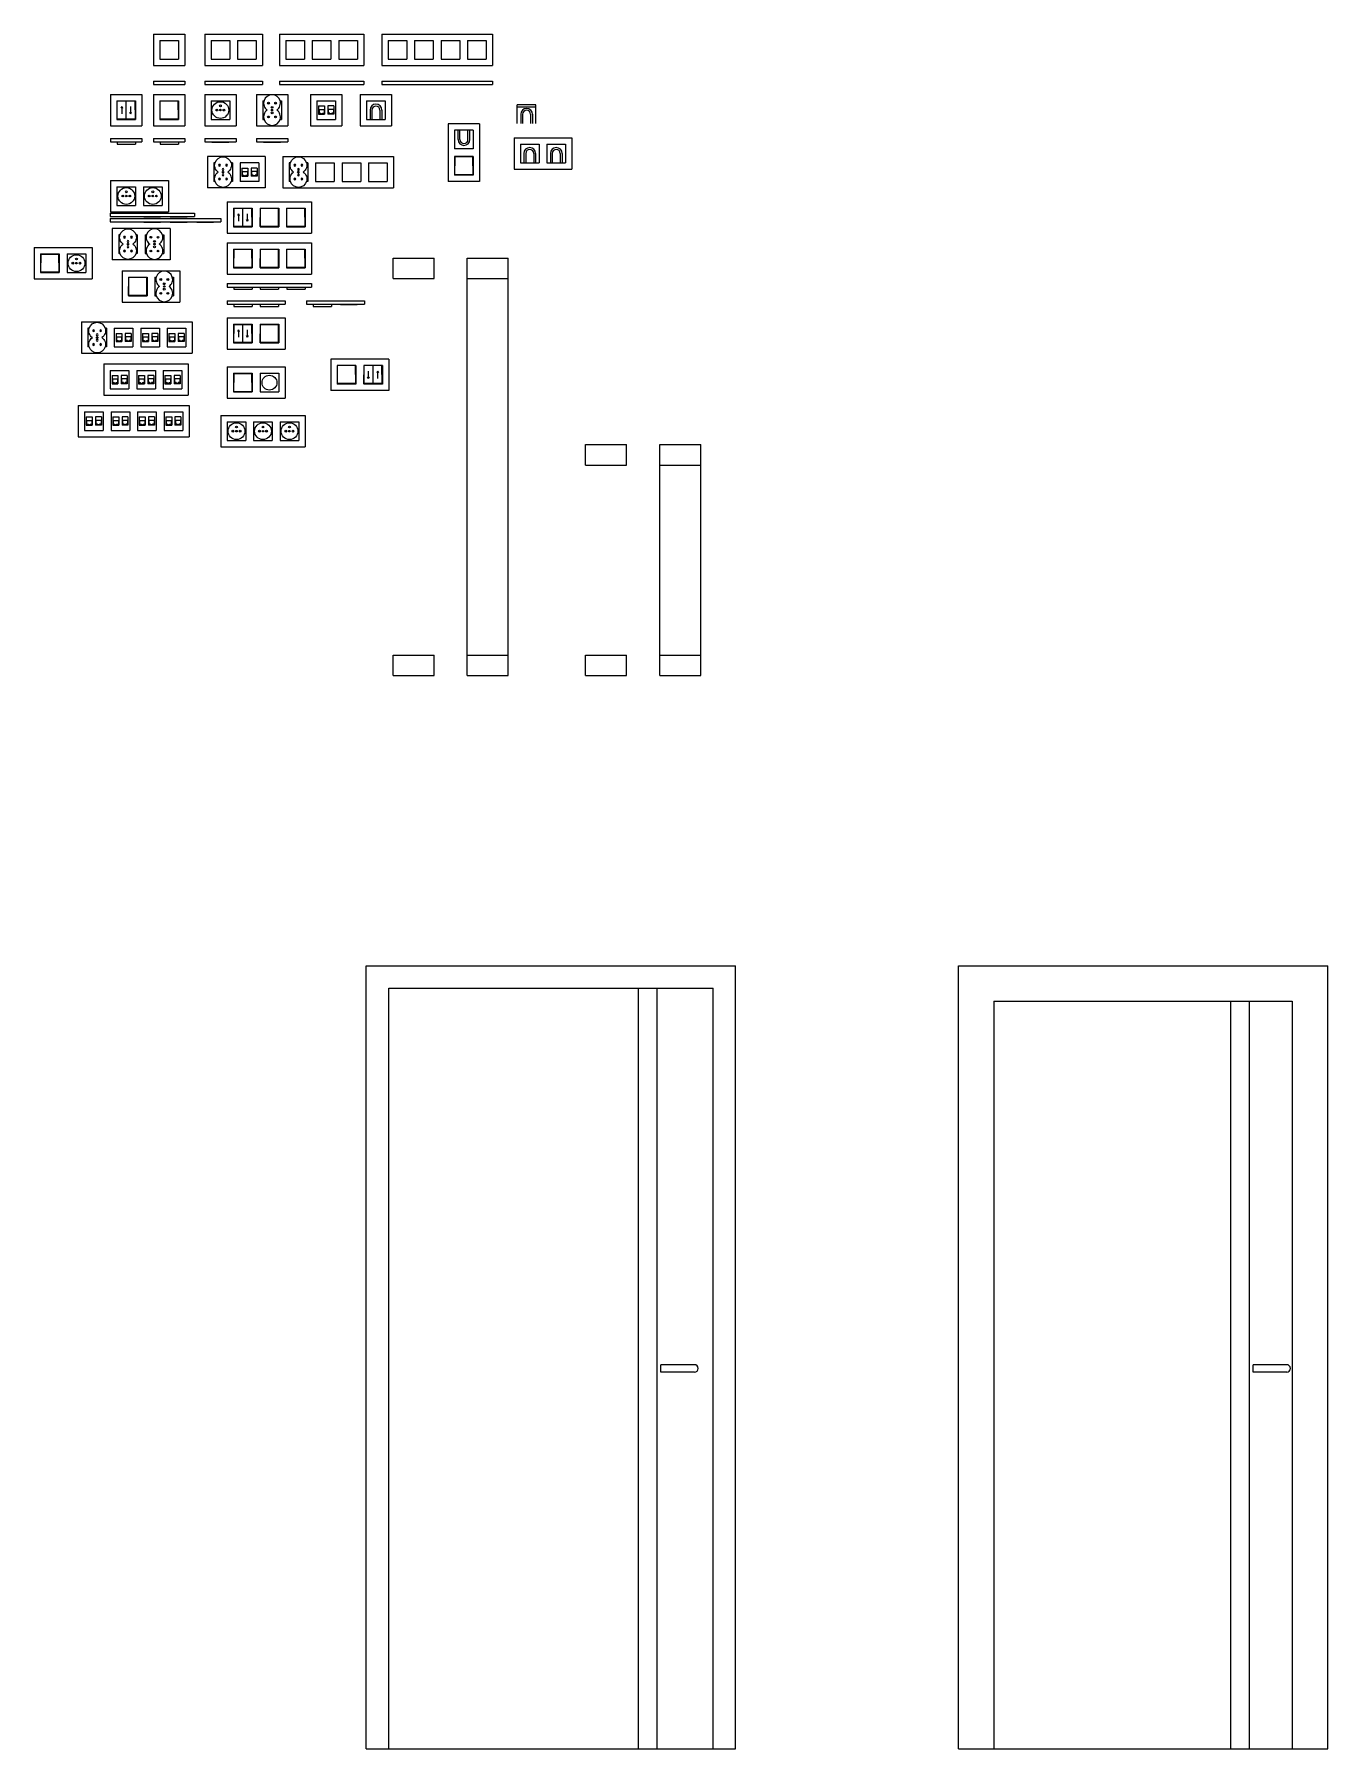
# Model space of a CAD drawing. Header units: millimetres. Extents: x -191 to 6553, y -2393 to 721.
# Drawn here: x 1402.6 to 1749.4, y -48.4 to 411.4 of the extents above; entities that cross this region are included whole.
import ezdxf

# ---------------------------------------------------------------- set-up
doc = ezdxf.new("R2010")
doc.units = ezdxf.units.MM

# ---------------------------------------------------------------- blocks, each defined once
blk = doc.blocks.new('Z$W@#29424')
h = blk.add_hatch(color=256)
h.paths.add_polyline_path([(1.54, 2.25, 1), (1.06, 2.25, 1)])
h.paths.add_polyline_path([(3.44, 2.25, 1), (2.96, 2.25, 1)])
for centre, radius in [((2.25, 2.25), 2.25), ((1.3, 2.25), 0.24), ((2.25, 3.37), 0.24), ((3.2, 2.25), 0.24)]:
    blk.add_circle(centre, radius)
blk = doc.blocks.new('Z$W@#24918')
h = blk.add_hatch(color=256)
h.paths.add_polyline_path([(1.54, 5.95, -1), (1.06, 5.95, -1)])
h.paths.add_polyline_path([(3.44, 5.95, -1), (2.96, 5.95, -1)])
h = blk.add_hatch(color=256)
h.paths.add_polyline_path([(1.54, 2.25, 1), (1.06, 2.25, 1)])
h.paths.add_polyline_path([(3.44, 2.25, 1), (2.96, 2.25, 1)])
for centre in [(1.3, 5.95), (2.25, 4.83), (3.2, 5.95), (1.3, 2.25), (2.25, 3.37), (3.2, 2.25)]:
    blk.add_circle(centre, 0.24)
for centre, start, end in [((2.25, 5.95), 304.6921, 235.3079), ((2.25, 2.25), 124.6921, 55.3079)]:
    blk.add_arc(centre, 2.25, start, end)

msp = doc.modelspace()

# ---------------------------------------------------------------- linework, layer by layer
for p, q in [((1434.57, 411.43), (1442.97, 411.43)), ((1434.57, 411.43), (1434.57, 403.03)), ((1436.27, 409.73), (1436.27, 404.73)), ((1436.27, 409.73), (1441.27, 409.73)), ((1441.27, 409.73), (1441.27, 404.73)), ((1442.97, 411.43), (1442.97, 403.03)), ((1448.29, 411.43), (1463.79, 411.43)), ((1448.29, 411.43), (1448.29, 403.03)), ((1449.99, 409.73), (1449.99, 404.73)), ((1449.99, 409.73), (1454.99, 409.73)), ((1454.99, 409.73), (1454.99, 404.73)), ((1457.09, 409.73), (1457.09, 404.73)), ((1457.09, 409.73), (1462.09, 409.73)), ((1462.09, 409.73), (1462.09, 404.73)), ((1463.79, 411.43), (1463.79, 403.03)), ((1468.33, 411.43), (1490.93, 411.43)), ((1468.33, 411.43), (1468.33, 403.03)), ((1470.03, 409.73), (1470.03, 404.73)), ((1470.03, 409.73), (1475.03, 409.73)), ((1475.03, 409.73), (1475.03, 404.73)), ((1477.13, 409.73), (1477.13, 404.73)), ((1477.13, 409.73), (1482.13, 409.73)), ((1482.13, 409.73), (1482.13, 404.73)), ((1484.23, 409.73), (1484.23, 404.73)), ((1484.23, 409.73), (1489.23, 409.73)), ((1489.23, 409.73), (1489.23, 404.73)), ((1490.93, 411.43), (1490.93, 403.03)), ((1495.75, 411.43), (1525.45, 411.43)), ((1495.75, 411.43), (1495.75, 403.03)), ((1497.45, 409.73), (1497.45, 404.73)), ((1497.45, 409.73), (1502.45, 409.73)), ((1502.45, 409.73), (1502.45, 404.73)), ((1504.55, 409.73), (1504.55, 404.73)), ((1504.55, 409.73), (1509.55, 409.73)), ((1509.55, 409.73), (1509.55, 404.73)), ((1511.65, 409.73), (1511.65, 404.73)), ((1511.65, 409.73), (1516.65, 409.73)), ((1516.65, 409.73), (1516.65, 404.73)), ((1518.75, 409.73), (1518.75, 404.73)), ((1518.75, 409.73), (1523.75, 409.73)), ((1523.75, 409.73), (1523.75, 404.73)), ((1525.45, 411.43), (1525.45, 403.03)), ((1436.27, 404.73), (1441.27, 404.73)), ((1449.99, 404.73), (1454.99, 404.73)), ((1457.09, 404.73), (1462.09, 404.73)), ((1470.03, 404.73), (1475.03, 404.73)), ((1477.13, 404.73), (1482.13, 404.73)), ((1484.23, 404.73), (1489.23, 404.73)), ((1497.45, 404.73), (1502.45, 404.73)), ((1504.55, 404.73), (1509.55, 404.73)), ((1511.65, 404.73), (1516.65, 404.73)), ((1518.75, 404.73), (1523.75, 404.73)), ((1434.57, 403.03), (1442.97, 403.03)), ((1448.29, 403.03), (1463.79, 403.03)), ((1468.33, 403.03), (1490.93, 403.03)), ((1495.75, 403.03), (1525.45, 403.03)), ((1434.57, 398.9), (1434.57, 398)), ((1434.57, 398.9), (1442.97, 398.9)), ((1434.57, 398), (1442.97, 398)), ((1442.97, 398.9), (1442.97, 398)), ((1448.29, 398.9), (1448.29, 398)), ((1448.29, 398.9), (1463.79, 398.9)), ((1448.29, 398), (1463.79, 398)), ((1463.79, 398.9), (1463.79, 398)), ((1468.33, 398.9), (1468.33, 398)), ((1468.33, 398.9), (1490.93, 398.9)), ((1468.33, 398), (1490.93, 398)), ((1490.93, 398.9), (1490.93, 398)), ((1495.75, 398.9), (1495.75, 398)), ((1495.75, 398.9), (1525.45, 398.9)), ((1495.75, 398), (1525.45, 398)), ((1525.45, 398.9), (1525.45, 398)), ((1423.05, 395.31), (1431.45, 395.31)), ((1423.05, 395.31), (1423.05, 386.91)), ((1424.75, 393.61), (1424.75, 388.61)), ((1424.75, 393.61), (1429.75, 393.61)), ((1424.8, 388.66), (1424.85, 393.56)), ((1424.85, 393.56), (1429.65, 393.56)), ((1426.03, 392.09), (1425.8, 391.63)), ((1426.03, 392.09), (1426.03, 390.12)), ((1426.03, 392.09), (1426.26, 391.63)), ((1427.25, 388.66), (1427.25, 393.56)), ((1428.46, 390.12), (1428.46, 392.09)), ((1429.7, 388.66), (1429.65, 393.56)), ((1429.75, 393.61), (1429.75, 388.61)), ((1431.45, 395.31), (1431.45, 386.91)), ((1434.57, 395.31), (1442.97, 395.31)), ((1434.57, 395.31), (1434.57, 386.91)), ((1436.27, 393.61), (1436.27, 388.61)), ((1436.27, 393.61), (1441.27, 393.61)), ((1436.32, 388.66), (1436.37, 393.56)), ((1436.37, 393.56), (1441.17, 393.56)), ((1441.22, 388.66), (1441.17, 393.56)), ((1441.27, 393.61), (1441.27, 388.61)), ((1442.97, 395.31), (1442.97, 386.91)), ((1448.29, 395.31), (1456.69, 395.31)), ((1448.29, 395.31), (1448.29, 386.91)), ((1449.99, 393.61), (1449.99, 388.61)), ((1449.99, 393.61), (1454.99, 393.61)), ((1452.29, 391.09), (1452.69, 391.13)), ((1452.47, 391.31), (1452.51, 390.91)), ((1454.99, 393.61), (1454.99, 388.61)), ((1456.69, 395.31), (1456.69, 386.91)), ((1462.14, 395.31), (1470.54, 395.31)), ((1462.14, 395.31), (1462.14, 386.91)), ((1463.84, 393.61), (1463.84, 388.61)), ((1463.84, 393.61), (1464.19, 393.61)), ((1466.14, 391.09), (1466.54, 391.13)), ((1466.32, 391.31), (1466.36, 390.91)), ((1468.5, 393.61), (1468.84, 393.61)), ((1468.84, 393.61), (1468.84, 388.61)), ((1470.54, 395.31), (1470.54, 386.91)), ((1476.68, 395.31), (1485.08, 395.31)), ((1476.68, 395.31), (1476.68, 386.91)), ((1478.38, 393.61), (1478.38, 388.61)), ((1478.38, 393.61), (1483.38, 393.61)), ((1478.84, 392.21), (1478.84, 390.01)), ((1478.84, 392.21), (1480.44, 392.21)), ((1478.94, 391.29), (1478.94, 390.31)), ((1478.94, 391.29), (1480.34, 391.29)), ((1480.34, 391.29), (1480.34, 390.31)), ((1480.44, 392.21), (1480.44, 390.01)), ((1482.92, 392.21), (1481.32, 392.21)), ((1481.32, 392.21), (1481.32, 390.01)), ((1481.42, 391.29), (1481.42, 390.31)), ((1482.82, 391.29), (1481.42, 391.29)), ((1482.82, 391.29), (1482.82, 390.31)), ((1482.92, 392.21), (1482.92, 390.01)), ((1483.38, 393.61), (1483.38, 388.61)), ((1485.08, 395.31), (1485.08, 386.91)), ((1490, 395.31), (1498.4, 395.31)), ((1490, 395.31), (1490, 386.91)), ((1491.7, 393.61), (1491.7, 388.61)), ((1491.7, 393.61), (1496.7, 393.61)), ((1492.63, 391.11), (1492.63, 388.61)), ((1493.13, 391.11), (1493.13, 388.61)), ((1495.28, 391.11), (1495.28, 388.61)), ((1495.78, 391.11), (1495.78, 388.61)), ((1496.7, 393.61), (1496.7, 388.61)), ((1498.4, 395.31), (1498.4, 386.91)), ((1537.09, 392.47), (1532.09, 392.47)), ((1532.09, 387.47), (1532.09, 392.47)), ((1537.09, 391.91), (1532.09, 391.91)), ((1537.09, 387.47), (1537.09, 392.47)), ((1423.05, 386.91), (1431.45, 386.91)), ((1424.75, 388.61), (1429.75, 388.61)), ((1424.8, 388.76), (1429.7, 388.76)), ((1424.8, 388.66), (1429.7, 388.66)), ((1428.46, 390.12), (1428.23, 390.58)), ((1428.46, 390.12), (1428.69, 390.58)), ((1434.57, 386.91), (1442.97, 386.91)), ((1436.27, 388.61), (1441.27, 388.61)), ((1436.32, 388.76), (1441.22, 388.76)), ((1436.32, 388.66), (1441.22, 388.66)), ((1448.29, 386.91), (1456.69, 386.91)), ((1449.99, 388.61), (1454.99, 388.61)), ((1462.14, 386.91), (1470.54, 386.91)), ((1463.84, 388.61), (1464.19, 388.61)), ((1468.5, 388.61), (1468.84, 388.61)), ((1476.68, 386.91), (1485.08, 386.91)), ((1478.38, 388.61), (1483.38, 388.61)), ((1478.84, 390.01), (1480.44, 390.01)), ((1478.94, 390.31), (1479.4, 390.31)), ((1479.4, 390.31), (1479.4, 390.11)), ((1479.4, 390.11), (1479.88, 390.11)), ((1479.88, 390.31), (1479.88, 390.11)), ((1479.88, 390.31), (1480.34, 390.31)), ((1482.92, 390.01), (1481.32, 390.01)), ((1481.88, 390.31), (1481.42, 390.31)), ((1481.88, 390.31), (1481.88, 390.11)), ((1482.36, 390.11), (1481.88, 390.11)), ((1482.82, 390.31), (1482.36, 390.31)), ((1482.36, 390.31), (1482.36, 390.11)), ((1490, 386.91), (1498.4, 386.91)), ((1491.7, 388.61), (1496.7, 388.61)), ((1522, 387.41), (1513.6, 387.41)), ((1513.6, 387.41), (1513.6, 371.91)), ((1522, 387.41), (1522, 371.91)), ((1533.01, 389.97), (1533.01, 387.47)), ((1533.51, 389.97), (1533.51, 387.47)), ((1535.66, 389.97), (1535.66, 387.47)), ((1536.16, 389.97), (1536.16, 387.47)), ((1423.05, 383.47), (1423.05, 382.57)), ((1423.05, 383.47), (1431.45, 383.47)), ((1423.05, 382.57), (1431.45, 382.57)), ((1424.8, 382.57), (1424.8, 381.97)), ((1424.8, 381.97), (1429.7, 381.97)), ((1429.7, 382.57), (1429.7, 381.97)), ((1431.45, 383.47), (1431.45, 382.57)), ((1434.57, 383.47), (1434.57, 382.57)), ((1434.57, 383.47), (1442.97, 383.47)), ((1434.57, 382.57), (1442.97, 382.57)), ((1436.32, 382.57), (1436.32, 381.97)), ((1436.32, 381.97), (1441.22, 381.97)), ((1441.22, 382.57), (1441.22, 381.97)), ((1442.97, 383.47), (1442.97, 382.57)), ((1448.29, 383.47), (1448.29, 382.57)), ((1448.29, 383.47), (1456.69, 383.47)), ((1448.29, 382.57), (1456.69, 382.57)), ((1450.24, 382.57), (1450.24, 382.47)), ((1450.24, 382.47), (1454.74, 382.47)), ((1454.74, 382.57), (1454.74, 382.47)), ((1456.69, 383.47), (1456.69, 382.57)), ((1462.14, 383.47), (1462.14, 382.57)), ((1462.14, 383.47), (1470.54, 383.47)), ((1462.14, 382.57), (1470.54, 382.57)), ((1464.09, 382.57), (1464.09, 382.47)), ((1464.09, 382.47), (1468.59, 382.47)), ((1468.59, 382.57), (1468.59, 382.47)), ((1470.54, 383.47), (1470.54, 382.57)), ((1520.3, 385.71), (1515.3, 385.71)), ((1515.3, 385.71), (1515.3, 380.71)), ((1516.23, 383.21), (1516.23, 385.71)), ((1516.73, 383.21), (1516.73, 385.71)), ((1518.88, 383.21), (1518.88, 385.71)), ((1519.38, 383.21), (1519.38, 385.71)), ((1520.3, 385.71), (1520.3, 380.71)), ((1531.24, 383.66), (1546.74, 383.66)), ((1531.24, 383.66), (1531.24, 375.26)), ((1532.94, 381.96), (1532.94, 376.96)), ((1532.94, 381.96), (1537.94, 381.96)), ((1537.94, 381.96), (1537.94, 376.96)), ((1540.04, 381.96), (1540.04, 376.96)), ((1540.04, 381.96), (1545.04, 381.96)), ((1545.04, 381.96), (1545.04, 376.96)), ((1546.74, 383.66), (1546.74, 375.26)), ((1464.5, 378.66), (1449, 378.66)), ((1449, 378.66), (1449, 370.26)), ((1464.5, 378.66), (1464.5, 370.26)), ((1469.21, 378.66), (1498.91, 378.66)), ((1469.21, 378.66), (1469.21, 370.26)), ((1498.91, 378.66), (1498.91, 370.26)), ((1520.3, 380.71), (1515.3, 380.71)), ((1520.3, 378.61), (1515.3, 378.61)), ((1515.3, 378.61), (1515.3, 373.61)), ((1515.3, 378.61), (1515.3, 373.61)), ((1520.3, 378.61), (1515.3, 378.61)), ((1515.35, 373.66), (1515.4, 378.56)), ((1520.2, 378.56), (1515.4, 378.56)), ((1520.25, 373.66), (1520.2, 378.56)), ((1520.3, 378.61), (1520.3, 373.61)), ((1520.3, 378.61), (1520.3, 373.61)), ((1533.86, 379.46), (1533.86, 376.96)), ((1534.36, 379.46), (1534.36, 376.96)), ((1536.51, 379.46), (1536.51, 376.96)), ((1537.01, 379.46), (1537.01, 376.96)), ((1540.96, 379.46), (1540.96, 376.96)), ((1541.46, 379.46), (1541.46, 376.96)), ((1543.61, 379.46), (1543.61, 376.96)), ((1544.11, 379.46), (1544.11, 376.96)), ((1450.7, 376.96), (1450.7, 371.96)), ((1451.05, 376.96), (1450.7, 376.96)), ((1453.4, 374.45), (1453, 374.48)), ((1453.22, 374.66), (1453.18, 374.26)), ((1455.7, 376.96), (1455.36, 376.96)), ((1455.7, 376.96), (1455.7, 371.96)), ((1457.8, 376.96), (1457.8, 371.96)), ((1462.8, 376.96), (1457.8, 376.96)), ((1458.26, 375.56), (1458.26, 373.36)), ((1458.26, 375.56), (1459.86, 375.56)), ((1458.26, 373.36), (1459.86, 373.36)), ((1458.36, 374.64), (1458.36, 373.66)), ((1458.36, 374.64), (1459.76, 374.64)), ((1458.36, 373.66), (1458.82, 373.66)), ((1458.82, 373.66), (1458.82, 373.46)), ((1458.82, 373.46), (1459.3, 373.46)), ((1459.3, 373.66), (1459.3, 373.46)), ((1459.3, 373.66), (1459.76, 373.66)), ((1459.76, 374.64), (1459.76, 373.66)), ((1459.86, 375.56), (1459.86, 373.36)), ((1462.34, 375.56), (1460.74, 375.56)), ((1460.74, 375.56), (1460.74, 373.36)), ((1462.34, 373.36), (1460.74, 373.36)), ((1460.84, 374.64), (1460.84, 373.66)), ((1462.24, 374.64), (1460.84, 374.64)), ((1461.3, 373.66), (1460.84, 373.66)), ((1461.3, 373.66), (1461.3, 373.46)), ((1461.78, 373.46), (1461.3, 373.46)), ((1462.24, 373.66), (1461.78, 373.66)), ((1461.78, 373.66), (1461.78, 373.46)), ((1462.24, 374.64), (1462.24, 373.66)), ((1462.34, 375.56), (1462.34, 373.36)), ((1462.8, 376.96), (1462.8, 371.96)), ((1470.91, 376.96), (1470.91, 371.96)), ((1471.25, 376.96), (1470.91, 376.96)), ((1473.61, 374.45), (1473.21, 374.48)), ((1473.43, 374.66), (1473.39, 374.26)), ((1475.91, 376.96), (1475.56, 376.96)), ((1475.91, 376.96), (1475.91, 371.96)), ((1478.01, 376.96), (1478.01, 371.96)), ((1478.01, 376.96), (1483.01, 376.96)), ((1483.01, 376.96), (1483.01, 371.96)), ((1485.11, 376.96), (1485.11, 371.96)), ((1485.11, 376.96), (1490.11, 376.96)), ((1490.11, 376.96), (1490.11, 371.96)), ((1492.21, 376.96), (1492.21, 371.96)), ((1492.21, 376.96), (1497.21, 376.96)), ((1497.21, 376.96), (1497.21, 371.96)), ((1520.3, 373.61), (1515.3, 373.61)), ((1520.3, 373.61), (1515.3, 373.61)), ((1520.25, 373.76), (1515.35, 373.76)), ((1520.25, 373.66), (1515.35, 373.66)), ((1531.24, 375.26), (1546.74, 375.26)), ((1532.94, 376.96), (1537.94, 376.96)), ((1540.04, 376.96), (1545.04, 376.96)), ((1423.07, 372.25), (1438.57, 372.25)), ((1423.07, 372.25), (1423.07, 363.85)), ((1424.77, 370.55), (1424.77, 365.55)), ((1424.77, 370.55), (1429.77, 370.55)), ((1427.07, 368.03), (1427.47, 368.07)), ((1427.25, 368.25), (1427.29, 367.85)), ((1429.77, 370.55), (1429.77, 365.55)), ((1431.87, 370.55), (1431.87, 365.55)), ((1431.87, 370.55), (1436.87, 370.55)), ((1434.17, 368.03), (1434.57, 368.07)), ((1434.35, 368.25), (1434.39, 367.85)), ((1436.87, 370.55), (1436.87, 365.55)), ((1438.57, 372.25), (1438.57, 363.85)), ((1464.5, 370.26), (1449, 370.26)), ((1451.05, 371.96), (1450.7, 371.96)), ((1455.7, 371.96), (1455.36, 371.96)), ((1462.8, 371.96), (1457.8, 371.96)), ((1469.21, 370.26), (1498.91, 370.26)), ((1471.25, 371.96), (1470.91, 371.96)), ((1475.91, 371.96), (1475.56, 371.96)), ((1478.01, 371.96), (1483.01, 371.96)), ((1485.11, 371.96), (1490.11, 371.96)), ((1492.21, 371.96), (1497.21, 371.96)), ((1522, 371.91), (1513.6, 371.91)), ((1422.91, 363.47), (1422.91, 362.57)), ((1422.91, 363.47), (1445.51, 363.47)), ((1423.07, 363.85), (1438.57, 363.85)), ((1424.77, 365.55), (1429.77, 365.55)), ((1431.87, 365.55), (1436.87, 365.55)), ((1445.51, 363.47), (1445.51, 362.57)), ((1454.35, 366.51), (1476.95, 366.51)), ((1454.35, 366.51), (1454.35, 358.11)), ((1456.05, 364.81), (1456.05, 359.81)), ((1456.05, 364.81), (1461.05, 364.81)), ((1456.1, 359.86), (1456.15, 364.76)), ((1456.15, 364.76), (1460.95, 364.76)), ((1457.33, 363.29), (1457.1, 362.83)), ((1457.33, 363.29), (1457.33, 361.32)), ((1457.33, 363.29), (1457.57, 362.83)), ((1458.55, 359.86), (1458.55, 364.76)), ((1459.76, 361.32), (1459.76, 363.29)), ((1461, 359.86), (1460.95, 364.76)), ((1461.05, 364.81), (1461.05, 359.81)), ((1463.15, 364.81), (1463.15, 359.81)), ((1463.15, 364.81), (1468.15, 364.81)), ((1463.2, 359.86), (1463.25, 364.76)), ((1463.25, 364.76), (1468.05, 364.76)), ((1468.1, 359.86), (1468.05, 364.76)), ((1468.15, 364.81), (1468.15, 359.81)), ((1470.25, 364.81), (1470.25, 359.81)), ((1470.25, 364.81), (1475.25, 364.81)), ((1470.3, 359.86), (1470.35, 364.76)), ((1470.35, 364.76), (1475.15, 364.76)), ((1475.2, 359.86), (1475.15, 364.76)), ((1475.25, 364.81), (1475.25, 359.81)), ((1476.95, 366.51), (1476.95, 358.11)), ((1422.91, 362.57), (1445.51, 362.57)), ((1422.91, 362.04), (1422.91, 361.14)), ((1422.91, 362.04), (1452.61, 362.04)), ((1422.91, 361.14), (1452.61, 361.14)), ((1439.02, 359.35), (1423.52, 359.35)), ((1423.52, 359.35), (1423.52, 350.95)), ((1424.86, 362.57), (1424.86, 362.47)), ((1429.36, 362.47), (1424.86, 362.47)), ((1424.86, 361.14), (1424.86, 361.04)), ((1429.36, 361.04), (1424.86, 361.04)), ((1429.36, 362.57), (1429.36, 362.47)), ((1429.36, 361.14), (1429.36, 361.04)), ((1431.96, 362.57), (1431.96, 362.47)), ((1431.96, 362.47), (1436.46, 362.47)), ((1431.96, 361.14), (1431.96, 361.04)), ((1431.96, 361.04), (1436.46, 361.04)), ((1436.46, 362.57), (1436.46, 362.47)), ((1436.46, 361.14), (1436.46, 361.04)), ((1439.02, 359.35), (1439.02, 350.95)), ((1439.06, 362.57), (1439.06, 362.47)), ((1439.06, 362.47), (1443.56, 362.47)), ((1439.06, 361.14), (1439.06, 361.04)), ((1439.06, 361.04), (1443.56, 361.04)), ((1443.56, 362.57), (1443.56, 362.47)), ((1443.56, 361.14), (1443.56, 361.04)), ((1446.16, 361.14), (1446.16, 361.04)), ((1446.16, 361.04), (1450.66, 361.04)), ((1450.66, 361.14), (1450.66, 361.04)), ((1452.61, 362.04), (1452.61, 361.14)), ((1456.05, 359.81), (1461.05, 359.81)), ((1456.1, 359.96), (1461, 359.96)), ((1456.1, 359.86), (1461, 359.86)), ((1459.76, 361.32), (1459.53, 361.78)), ((1459.76, 361.32), (1459.99, 361.78)), ((1463.15, 359.81), (1468.15, 359.81)), ((1463.2, 359.96), (1468.1, 359.96)), ((1463.2, 359.86), (1468.1, 359.86)), ((1470.25, 359.81), (1475.25, 359.81)), ((1470.3, 359.96), (1475.2, 359.96)), ((1470.3, 359.86), (1475.2, 359.86)), ((1402.6, 354.25), (1418.1, 354.25)), ((1402.6, 354.25), (1402.6, 345.85)), ((1418.1, 354.25), (1418.1, 345.85)), ((1425.22, 357.65), (1425.22, 352.65)), ((1425.56, 357.65), (1425.22, 357.65)), ((1427.92, 355.13), (1427.52, 355.17)), ((1427.74, 355.35), (1427.7, 354.95)), ((1430.22, 357.65), (1429.87, 357.65)), ((1430.22, 357.65), (1430.22, 352.65)), ((1432.32, 357.65), (1432.32, 352.65)), ((1432.32, 357.65), (1432.66, 357.65)), ((1434.62, 355.13), (1435.02, 355.17)), ((1434.8, 355.35), (1434.84, 354.95)), ((1436.97, 357.65), (1437.32, 357.65)), ((1437.32, 357.65), (1437.32, 352.65)), ((1454.35, 358.11), (1476.95, 358.11)), ((1454.35, 355.53), (1476.95, 355.53)), ((1454.35, 355.53), (1454.35, 347.13)), ((1476.95, 355.53), (1476.95, 347.13)), ((1404.3, 352.55), (1404.3, 347.55)), ((1404.3, 352.55), (1409.3, 352.55)), ((1404.3, 352.55), (1404.3, 347.55)), ((1404.3, 352.55), (1409.3, 352.55)), ((1404.35, 347.6), (1404.4, 352.5)), ((1404.4, 352.5), (1409.2, 352.5)), ((1409.25, 347.6), (1409.2, 352.5)), ((1409.3, 352.55), (1409.3, 347.55)), ((1409.3, 352.55), (1409.3, 347.55)), ((1411.4, 352.55), (1411.4, 347.55)), ((1411.4, 352.55), (1416.4, 352.55)), ((1413.7, 350.03), (1414.1, 350.07)), ((1413.88, 350.25), (1413.92, 349.85)), ((1416.4, 352.55), (1416.4, 347.55)), ((1439.02, 350.95), (1423.52, 350.95)), ((1425.56, 352.65), (1425.22, 352.65)), ((1430.22, 352.65), (1429.87, 352.65)), ((1432.32, 352.65), (1432.66, 352.65)), ((1436.97, 352.65), (1437.32, 352.65)), ((1456.05, 353.83), (1456.05, 348.83)), ((1456.05, 353.83), (1461.05, 353.83)), ((1456.1, 348.88), (1456.15, 353.78)), ((1456.15, 353.78), (1460.95, 353.78)), ((1461, 348.88), (1460.95, 353.78)), ((1461.05, 353.83), (1461.05, 348.83)), ((1463.15, 353.83), (1463.15, 348.83)), ((1463.15, 353.83), (1468.15, 353.83)), ((1463.2, 348.88), (1463.25, 353.78)), ((1463.25, 353.78), (1468.05, 353.78)), ((1468.1, 348.88), (1468.05, 353.78)), ((1468.15, 353.83), (1468.15, 348.83)), ((1470.25, 353.83), (1470.25, 348.83)), ((1470.25, 353.83), (1475.25, 353.83)), ((1470.3, 348.88), (1470.35, 353.78)), ((1470.35, 353.78), (1475.15, 353.78)), ((1475.2, 348.88), (1475.15, 353.78)), ((1475.25, 353.83), (1475.25, 348.83)), ((1498.78, 345.91), (1498.78, 351.41)), ((1498.78, 351.41), (1509.78, 351.41)), ((1509.78, 345.91), (1509.78, 351.41)), ((1518.66, 345.91), (1518.66, 351.41)), ((1518.66, 351.41), (1529.66, 351.41)), ((1529.66, 345.91), (1529.66, 351.41)), ((1402.6, 345.85), (1418.1, 345.85)), ((1404.3, 347.55), (1409.3, 347.55)), ((1404.3, 347.55), (1409.3, 347.55)), ((1404.35, 347.7), (1409.25, 347.7)), ((1404.35, 347.6), (1409.25, 347.6)), ((1411.4, 347.55), (1416.4, 347.55)), ((1426.15, 348), (1441.65, 348)), ((1426.15, 348), (1426.15, 339.6)), ((1427.85, 346.3), (1427.85, 341.3)), ((1427.85, 346.3), (1432.85, 346.3)), ((1427.85, 346.3), (1427.85, 341.3)), ((1427.85, 346.3), (1432.85, 346.3)), ((1427.9, 341.35), (1427.95, 346.25)), ((1427.95, 346.25), (1432.75, 346.25)), ((1432.8, 341.35), (1432.75, 346.25)), ((1432.85, 346.3), (1432.85, 341.3)), ((1432.85, 346.3), (1432.85, 341.3)), ((1434.95, 346.3), (1434.95, 341.3)), ((1434.95, 346.3), (1435.3, 346.3)), ((1439.61, 346.3), (1439.95, 346.3)), ((1439.95, 346.3), (1439.95, 341.3)), ((1441.65, 348), (1441.65, 339.6)), ((1454.35, 347.13), (1476.95, 347.13)), ((1456.05, 348.83), (1461.05, 348.83)), ((1456.1, 348.98), (1461, 348.98)), ((1456.1, 348.88), (1461, 348.88)), ((1463.15, 348.83), (1468.15, 348.83)), ((1463.2, 348.98), (1468.1, 348.98)), ((1463.2, 348.88), (1468.1, 348.88)), ((1470.25, 348.83), (1475.25, 348.83)), ((1470.3, 348.98), (1475.2, 348.98)), ((1470.3, 348.88), (1475.2, 348.88)), ((1498.78, 345.91), (1509.78, 345.91)), ((1518.66, 345.91), (1529.66, 345.91)), ((1518.66, 244.91), (1518.66, 345.91)), ((1529.66, 244.91), (1529.66, 345.91)), ((1427.85, 341.3), (1432.85, 341.3)), ((1427.85, 341.3), (1432.85, 341.3)), ((1427.9, 341.45), (1432.8, 341.45)), ((1427.9, 341.35), (1432.8, 341.35)), ((1434.95, 341.3), (1435.3, 341.3)), ((1437.25, 343.78), (1437.65, 343.82)), ((1437.43, 344), (1437.47, 343.6)), ((1439.61, 341.3), (1439.95, 341.3)), ((1454.35, 344.55), (1454.35, 343.65)), ((1454.35, 344.55), (1476.95, 344.55)), ((1454.35, 343.65), (1476.95, 343.65)), ((1456.1, 343.65), (1456.1, 343.05)), ((1456.1, 343.05), (1461, 343.05)), ((1461, 343.65), (1461, 343.05)), ((1463.2, 343.65), (1463.2, 343.05)), ((1463.2, 343.05), (1468.1, 343.05)), ((1468.1, 343.65), (1468.1, 343.05)), ((1470.3, 343.65), (1470.3, 343.05)), ((1470.3, 343.05), (1475.2, 343.05)), ((1475.2, 343.65), (1475.2, 343.05)), ((1476.95, 344.55), (1476.95, 343.65)), ((1426.15, 339.6), (1441.65, 339.6)), ((1454.35, 339.92), (1454.35, 339.02)), ((1454.35, 339.92), (1469.85, 339.92)), ((1454.35, 339.02), (1469.85, 339.02)), ((1456.1, 339.02), (1456.1, 338.42)), ((1456.1, 338.42), (1461, 338.42)), ((1461, 339.02), (1461, 338.42)), ((1463.2, 339.02), (1463.2, 338.42)), ((1463.2, 338.42), (1468.1, 338.42)), ((1468.1, 339.02), (1468.1, 338.42)), ((1469.85, 339.92), (1469.85, 339.02)), ((1475.62, 339.92), (1475.62, 339.02)), ((1475.62, 339.92), (1491.12, 339.92)), ((1475.62, 339.02), (1491.12, 339.02)), ((1477.37, 339.02), (1477.37, 338.42)), ((1477.37, 338.42), (1482.27, 338.42)), ((1482.27, 339.02), (1482.27, 338.42)), ((1484.67, 339.02), (1484.67, 338.92)), ((1484.67, 338.92), (1489.17, 338.92)), ((1489.17, 339.02), (1489.17, 338.92)), ((1491.12, 339.92), (1491.12, 339.02)), ((1415.25, 334.29), (1444.95, 334.29)), ((1415.25, 334.29), (1415.25, 325.89)), ((1416.95, 332.59), (1416.95, 327.59)), ((1417.3, 332.59), (1416.95, 332.59)), ((1421.95, 332.59), (1421.6, 332.59)), ((1421.95, 332.59), (1421.95, 327.59)), ((1424.05, 332.59), (1424.05, 327.59)), ((1424.05, 332.59), (1429.05, 332.59)), ((1424.51, 331.19), (1424.51, 328.99)), ((1424.51, 331.19), (1426.11, 331.19)), ((1426.11, 331.19), (1426.11, 328.99)), ((1428.59, 331.19), (1426.99, 331.19)), ((1426.99, 331.19), (1426.99, 328.99)), ((1428.59, 331.19), (1428.59, 328.99)), ((1429.05, 332.59), (1429.05, 327.59)), ((1431.15, 332.59), (1431.15, 327.59)), ((1431.15, 332.59), (1436.15, 332.59)), ((1431.61, 331.19), (1431.61, 328.99)), ((1431.61, 331.19), (1433.21, 331.19)), ((1433.21, 331.19), (1433.21, 328.99)), ((1435.69, 331.19), (1434.09, 331.19)), ((1434.09, 331.19), (1434.09, 328.99)), ((1435.69, 331.19), (1435.69, 328.99)), ((1436.15, 332.59), (1436.15, 327.59)), ((1438.25, 332.59), (1438.25, 327.59)), ((1438.25, 332.59), (1443.25, 332.59)), ((1438.71, 331.19), (1438.71, 328.99)), ((1438.71, 331.19), (1440.31, 331.19)), ((1440.31, 331.19), (1440.31, 328.99)), ((1442.79, 331.19), (1441.19, 331.19)), ((1441.19, 331.19), (1441.19, 328.99)), ((1442.79, 331.19), (1442.79, 328.99)), ((1443.25, 332.59), (1443.25, 327.59)), ((1444.95, 334.29), (1444.95, 325.89)), ((1454.35, 335.37), (1469.85, 335.37)), ((1454.35, 335.37), (1454.35, 326.97)), ((1456.05, 333.67), (1456.05, 328.67)), ((1456.05, 333.67), (1461.05, 333.67)), ((1456.1, 328.72), (1456.15, 333.62)), ((1456.15, 333.62), (1460.95, 333.62)), ((1457.33, 332.16), (1457.1, 331.7)), ((1457.33, 332.16), (1457.33, 330.19)), ((1457.33, 332.16), (1457.57, 331.7)), ((1458.55, 328.72), (1458.55, 333.62)), ((1459.76, 330.19), (1459.76, 332.16)), ((1461, 328.72), (1460.95, 333.62)), ((1461.05, 333.67), (1461.05, 328.67)), ((1463.15, 333.67), (1463.15, 328.67)), ((1463.15, 333.67), (1468.15, 333.67)), ((1463.2, 328.72), (1463.25, 333.62)), ((1463.25, 333.62), (1468.05, 333.62)), ((1468.1, 328.72), (1468.05, 333.62)), ((1468.15, 333.67), (1468.15, 328.67)), ((1469.85, 335.37), (1469.85, 326.97)), ((1417.3, 327.59), (1416.95, 327.59)), ((1419.65, 330.08), (1419.25, 330.11)), ((1419.47, 330.29), (1419.43, 329.9)), ((1421.95, 327.59), (1421.6, 327.59)), ((1424.05, 327.59), (1429.05, 327.59)), ((1424.51, 328.99), (1426.11, 328.99)), ((1424.61, 330.27), (1424.61, 329.29)), ((1424.61, 330.27), (1426.01, 330.27)), ((1424.61, 329.29), (1425.07, 329.29)), ((1425.07, 329.29), (1425.07, 329.09)), ((1425.07, 329.09), (1425.55, 329.09)), ((1425.55, 329.29), (1425.55, 329.09)), ((1425.55, 329.29), (1426.01, 329.29)), ((1426.01, 330.27), (1426.01, 329.29)), ((1428.59, 328.99), (1426.99, 328.99)), ((1427.09, 330.27), (1427.09, 329.29)), ((1428.49, 330.27), (1427.09, 330.27)), ((1427.55, 329.29), (1427.09, 329.29)), ((1427.55, 329.29), (1427.55, 329.09)), ((1428.03, 329.09), (1427.55, 329.09)), ((1428.49, 329.29), (1428.03, 329.29)), ((1428.03, 329.29), (1428.03, 329.09)), ((1428.49, 330.27), (1428.49, 329.29)), ((1431.15, 327.59), (1436.15, 327.59)), ((1431.61, 328.99), (1433.21, 328.99)), ((1431.71, 330.27), (1431.71, 329.29)), ((1431.71, 330.27), (1433.11, 330.27)), ((1431.71, 329.29), (1432.17, 329.29)), ((1432.17, 329.29), (1432.17, 329.09)), ((1432.17, 329.09), (1432.65, 329.09)), ((1432.65, 329.29), (1432.65, 329.09)), ((1432.65, 329.29), (1433.11, 329.29)), ((1433.11, 330.27), (1433.11, 329.29)), ((1435.69, 328.99), (1434.09, 328.99)), ((1434.19, 330.27), (1434.19, 329.29)), ((1435.59, 330.27), (1434.19, 330.27)), ((1434.65, 329.29), (1434.19, 329.29)), ((1434.65, 329.29), (1434.65, 329.09)), ((1435.13, 329.09), (1434.65, 329.09)), ((1435.59, 329.29), (1435.13, 329.29)), ((1435.13, 329.29), (1435.13, 329.09)), ((1435.59, 330.27), (1435.59, 329.29)), ((1438.25, 327.59), (1443.25, 327.59)), ((1438.71, 328.99), (1440.31, 328.99)), ((1438.81, 330.27), (1438.81, 329.29)), ((1438.81, 330.27), (1440.21, 330.27)), ((1438.81, 329.29), (1439.27, 329.29)), ((1439.27, 329.29), (1439.27, 329.09)), ((1439.27, 329.09), (1439.75, 329.09)), ((1439.75, 329.29), (1439.75, 329.09)), ((1439.75, 329.29), (1440.21, 329.29)), ((1440.21, 330.27), (1440.21, 329.29)), ((1442.79, 328.99), (1441.19, 328.99)), ((1441.29, 330.27), (1441.29, 329.29)), ((1442.69, 330.27), (1441.29, 330.27)), ((1441.75, 329.29), (1441.29, 329.29)), ((1441.75, 329.29), (1441.75, 329.09)), ((1442.23, 329.09), (1441.75, 329.09)), ((1442.69, 329.29), (1442.23, 329.29)), ((1442.23, 329.29), (1442.23, 329.09)), ((1442.69, 330.27), (1442.69, 329.29)), ((1454.35, 326.97), (1469.85, 326.97)), ((1456.05, 328.67), (1461.05, 328.67)), ((1456.1, 328.82), (1461, 328.82)), ((1456.1, 328.72), (1461, 328.72)), ((1459.76, 330.19), (1459.53, 330.65)), ((1459.76, 330.19), (1459.99, 330.65)), ((1463.15, 328.67), (1468.15, 328.67)), ((1463.2, 328.82), (1468.1, 328.82)), ((1463.2, 328.72), (1468.1, 328.72)), ((1415.25, 325.89), (1444.95, 325.89)), ((1421.28, 323), (1443.88, 323)), ((1421.28, 323), (1421.28, 314.6)), ((1443.88, 323), (1443.88, 314.6)), ((1454.35, 322.2), (1469.85, 322.2)), ((1454.35, 322.2), (1454.35, 313.8)), ((1469.85, 322.2), (1469.85, 313.8)), ((1497.62, 324.32), (1482.12, 324.32)), ((1482.12, 324.32), (1482.12, 315.92)), ((1483.82, 322.62), (1483.82, 317.62)), ((1488.82, 322.62), (1483.82, 322.62)), ((1483.87, 317.67), (1483.92, 322.57)), ((1488.72, 322.57), (1483.92, 322.57)), ((1488.77, 317.67), (1488.72, 322.57)), ((1488.82, 322.62), (1488.82, 317.62)), ((1490.92, 322.62), (1490.92, 317.62)), ((1495.92, 322.62), (1490.92, 322.62)), ((1490.97, 317.67), (1491.02, 322.57)), ((1495.82, 322.57), (1491.02, 322.57)), ((1493.42, 317.67), (1493.42, 322.57)), ((1495.87, 317.67), (1495.82, 322.57)), ((1495.92, 322.62), (1495.92, 317.62)), ((1497.62, 324.32), (1497.62, 315.92)), ((1422.98, 321.3), (1422.98, 316.3)), ((1422.98, 321.3), (1427.98, 321.3)), ((1423.44, 319.9), (1423.44, 317.7)), ((1423.44, 319.9), (1425.04, 319.9)), ((1423.44, 317.7), (1425.04, 317.7)), ((1423.54, 318.98), (1423.54, 318)), ((1423.54, 318.98), (1424.94, 318.98)), ((1423.54, 318), (1424, 318)), ((1424, 318), (1424, 317.8)), ((1424, 317.8), (1424.48, 317.8)), ((1424.48, 318), (1424.48, 317.8)), ((1424.48, 318), (1424.94, 318)), ((1424.94, 318.98), (1424.94, 318)), ((1425.04, 319.9), (1425.04, 317.7)), ((1427.52, 319.9), (1425.92, 319.9)), ((1425.92, 319.9), (1425.92, 317.7)), ((1427.52, 317.7), (1425.92, 317.7)), ((1426.02, 318.98), (1426.02, 318)), ((1427.42, 318.98), (1426.02, 318.98)), ((1426.48, 318), (1426.02, 318)), ((1426.48, 318), (1426.48, 317.8)), ((1426.96, 317.8), (1426.48, 317.8)), ((1427.42, 318), (1426.96, 318)), ((1426.96, 318), (1426.96, 317.8)), ((1427.42, 318.98), (1427.42, 318)), ((1427.52, 319.9), (1427.52, 317.7)), ((1427.98, 321.3), (1427.98, 316.3)), ((1430.08, 321.3), (1430.08, 316.3)), ((1430.08, 321.3), (1435.08, 321.3)), ((1430.54, 319.9), (1430.54, 317.7)), ((1430.54, 319.9), (1432.14, 319.9)), ((1430.54, 317.7), (1432.14, 317.7)), ((1430.64, 318.98), (1430.64, 318)), ((1430.64, 318.98), (1432.04, 318.98)), ((1430.64, 318), (1431.1, 318)), ((1431.1, 318), (1431.1, 317.8)), ((1431.1, 317.8), (1431.58, 317.8)), ((1431.58, 318), (1431.58, 317.8)), ((1431.58, 318), (1432.04, 318)), ((1432.04, 318.98), (1432.04, 318)), ((1432.14, 319.9), (1432.14, 317.7)), ((1434.62, 319.9), (1433.02, 319.9)), ((1433.02, 319.9), (1433.02, 317.7)), ((1434.62, 317.7), (1433.02, 317.7)), ((1433.12, 318.98), (1433.12, 318)), ((1434.52, 318.98), (1433.12, 318.98)), ((1433.58, 318), (1433.12, 318)), ((1433.58, 318), (1433.58, 317.8)), ((1434.06, 317.8), (1433.58, 317.8)), ((1434.52, 318), (1434.06, 318)), ((1434.06, 318), (1434.06, 317.8)), ((1434.52, 318.98), (1434.52, 318)), ((1434.62, 319.9), (1434.62, 317.7)), ((1435.08, 321.3), (1435.08, 316.3)), ((1437.18, 321.3), (1437.18, 316.3)), ((1437.18, 321.3), (1442.18, 321.3)), ((1437.64, 319.9), (1437.64, 317.7)), ((1437.64, 319.9), (1439.24, 319.9)), ((1437.64, 317.7), (1439.24, 317.7)), ((1437.74, 318.98), (1437.74, 318)), ((1437.74, 318.98), (1439.14, 318.98)), ((1437.74, 318), (1438.2, 318)), ((1438.2, 318), (1438.2, 317.8)), ((1438.2, 317.8), (1438.68, 317.8)), ((1438.68, 318), (1438.68, 317.8)), ((1438.68, 318), (1439.14, 318)), ((1439.14, 318.98), (1439.14, 318)), ((1439.24, 319.9), (1439.24, 317.7)), ((1441.72, 319.9), (1440.12, 319.9)), ((1440.12, 319.9), (1440.12, 317.7)), ((1441.72, 317.7), (1440.12, 317.7)), ((1440.22, 318.98), (1440.22, 318)), ((1441.62, 318.98), (1440.22, 318.98)), ((1440.68, 318), (1440.22, 318)), ((1440.68, 318), (1440.68, 317.8)), ((1441.16, 317.8), (1440.68, 317.8)), ((1441.62, 318), (1441.16, 318)), ((1441.16, 318), (1441.16, 317.8)), ((1441.62, 318.98), (1441.62, 318)), ((1441.72, 319.9), (1441.72, 317.7)), ((1442.18, 321.3), (1442.18, 316.3)), ((1456.05, 320.5), (1456.05, 315.5)), ((1456.05, 320.5), (1461.05, 320.5)), ((1456.1, 315.55), (1456.15, 320.45)), ((1456.15, 320.45), (1460.95, 320.45)), ((1461, 315.55), (1460.95, 320.45)), ((1461.05, 320.5), (1461.05, 315.5)), ((1463.15, 320.5), (1463.15, 315.5)), ((1463.15, 320.5), (1468.15, 320.5)), ((1468.15, 320.5), (1468.15, 315.5)), ((1488.82, 317.62), (1483.82, 317.62)), ((1488.77, 317.77), (1483.87, 317.77)), ((1488.77, 317.67), (1483.87, 317.67)), ((1495.92, 317.62), (1490.92, 317.62)), ((1495.87, 317.77), (1490.97, 317.77)), ((1495.87, 317.67), (1490.97, 317.67)), ((1492.21, 319.13), (1491.98, 319.6)), ((1492.21, 319.13), (1492.21, 321.11)), ((1492.21, 319.13), (1492.44, 319.6)), ((1494.63, 321.11), (1494.4, 320.65)), ((1494.63, 321.11), (1494.63, 319.13)), ((1494.63, 321.11), (1494.87, 320.65)), ((1421.28, 314.6), (1443.88, 314.6)), ((1422.98, 316.3), (1427.98, 316.3)), ((1430.08, 316.3), (1435.08, 316.3)), ((1437.18, 316.3), (1442.18, 316.3)), ((1454.35, 313.8), (1469.85, 313.8)), ((1456.05, 315.5), (1461.05, 315.5)), ((1456.1, 315.65), (1461, 315.65)), ((1456.1, 315.55), (1461, 315.55)), ((1463.15, 315.5), (1468.15, 315.5)), ((1497.62, 315.92), (1482.12, 315.92)), ((1414.38, 311.89), (1444.08, 311.89)), ((1414.38, 311.89), (1414.38, 303.49)), ((1416.08, 310.19), (1416.08, 305.19)), ((1416.08, 310.19), (1421.08, 310.19)), ((1416.54, 308.79), (1416.54, 306.59)), ((1416.54, 308.79), (1418.14, 308.79)), ((1418.14, 308.79), (1418.14, 306.59)), ((1420.62, 308.79), (1419.02, 308.79)), ((1419.02, 308.79), (1419.02, 306.59)), ((1420.62, 308.79), (1420.62, 306.59)), ((1421.08, 310.19), (1421.08, 305.19)), ((1423.18, 310.19), (1423.18, 305.19)), ((1423.18, 310.19), (1428.18, 310.19)), ((1423.64, 308.79), (1423.64, 306.59)), ((1423.64, 308.79), (1425.24, 308.79)), ((1425.24, 308.79), (1425.24, 306.59)), ((1427.72, 308.79), (1426.12, 308.79)), ((1426.12, 308.79), (1426.12, 306.59)), ((1427.72, 308.79), (1427.72, 306.59)), ((1428.18, 310.19), (1428.18, 305.19)), ((1430.28, 310.19), (1430.28, 305.19)), ((1430.28, 310.19), (1435.28, 310.19)), ((1430.74, 308.79), (1430.74, 306.59)), ((1430.74, 308.79), (1432.34, 308.79)), ((1432.34, 308.79), (1432.34, 306.59)), ((1434.82, 308.79), (1433.22, 308.79)), ((1433.22, 308.79), (1433.22, 306.59)), ((1434.82, 308.79), (1434.82, 306.59)), ((1435.28, 310.19), (1435.28, 305.19)), ((1437.38, 310.19), (1437.38, 305.19)), ((1437.38, 310.19), (1442.38, 310.19)), ((1437.84, 308.79), (1437.84, 306.59)), ((1437.84, 308.79), (1439.44, 308.79)), ((1439.44, 308.79), (1439.44, 306.59)), ((1441.92, 308.79), (1440.32, 308.79)), ((1440.32, 308.79), (1440.32, 306.59)), ((1441.92, 308.79), (1441.92, 306.59)), ((1442.38, 310.19), (1442.38, 305.19)), ((1444.08, 311.89), (1444.08, 303.49)), ((1452.61, 309.18), (1475.21, 309.18)), ((1452.61, 309.18), (1452.61, 300.78)), ((1475.21, 309.18), (1475.21, 300.78)), ((1414.38, 303.49), (1444.08, 303.49)), ((1416.08, 305.19), (1421.08, 305.19)), ((1416.54, 306.59), (1418.14, 306.59)), ((1416.64, 307.87), (1416.64, 306.89)), ((1416.64, 307.87), (1418.04, 307.87)), ((1416.64, 306.89), (1417.1, 306.89)), ((1417.1, 306.89), (1417.1, 306.69)), ((1417.1, 306.69), (1417.58, 306.69)), ((1417.58, 306.89), (1417.58, 306.69)), ((1417.58, 306.89), (1418.04, 306.89)), ((1418.04, 307.87), (1418.04, 306.89)), ((1420.62, 306.59), (1419.02, 306.59)), ((1419.12, 307.87), (1419.12, 306.89)), ((1420.52, 307.87), (1419.12, 307.87)), ((1419.58, 306.89), (1419.12, 306.89)), ((1419.58, 306.89), (1419.58, 306.69)), ((1420.06, 306.69), (1419.58, 306.69)), ((1420.52, 306.89), (1420.06, 306.89)), ((1420.06, 306.89), (1420.06, 306.69)), ((1420.52, 307.87), (1420.52, 306.89)), ((1423.18, 305.19), (1428.18, 305.19)), ((1423.64, 306.59), (1425.24, 306.59)), ((1423.74, 307.87), (1423.74, 306.89)), ((1423.74, 307.87), (1425.14, 307.87)), ((1423.74, 306.89), (1424.2, 306.89)), ((1424.2, 306.89), (1424.2, 306.69)), ((1424.2, 306.69), (1424.68, 306.69)), ((1424.68, 306.89), (1424.68, 306.69)), ((1424.68, 306.89), (1425.14, 306.89)), ((1425.14, 307.87), (1425.14, 306.89)), ((1427.72, 306.59), (1426.12, 306.59)), ((1426.22, 307.87), (1426.22, 306.89)), ((1427.62, 307.87), (1426.22, 307.87)), ((1426.68, 306.89), (1426.22, 306.89)), ((1426.68, 306.89), (1426.68, 306.69)), ((1427.16, 306.69), (1426.68, 306.69)), ((1427.62, 306.89), (1427.16, 306.89)), ((1427.16, 306.89), (1427.16, 306.69)), ((1427.62, 307.87), (1427.62, 306.89)), ((1430.28, 305.19), (1435.28, 305.19)), ((1430.74, 306.59), (1432.34, 306.59)), ((1430.84, 307.87), (1430.84, 306.89)), ((1430.84, 307.87), (1432.24, 307.87)), ((1430.84, 306.89), (1431.3, 306.89)), ((1431.3, 306.89), (1431.3, 306.69)), ((1431.3, 306.69), (1431.78, 306.69)), ((1431.78, 306.89), (1431.78, 306.69)), ((1431.78, 306.89), (1432.24, 306.89)), ((1432.24, 307.87), (1432.24, 306.89)), ((1434.82, 306.59), (1433.22, 306.59)), ((1433.32, 307.87), (1433.32, 306.89)), ((1434.72, 307.87), (1433.32, 307.87)), ((1433.78, 306.89), (1433.32, 306.89)), ((1433.78, 306.89), (1433.78, 306.69)), ((1434.26, 306.69), (1433.78, 306.69)), ((1434.72, 306.89), (1434.26, 306.89)), ((1434.26, 306.89), (1434.26, 306.69)), ((1434.72, 307.87), (1434.72, 306.89)), ((1437.38, 305.19), (1442.38, 305.19)), ((1437.84, 306.59), (1439.44, 306.59)), ((1437.94, 307.87), (1437.94, 306.89)), ((1437.94, 307.87), (1439.34, 307.87)), ((1437.94, 306.89), (1438.4, 306.89)), ((1438.4, 306.89), (1438.4, 306.69)), ((1438.4, 306.69), (1438.88, 306.69)), ((1438.88, 306.89), (1438.88, 306.69)), ((1438.88, 306.89), (1439.34, 306.89)), ((1439.34, 307.87), (1439.34, 306.89)), ((1441.92, 306.59), (1440.32, 306.59)), ((1440.42, 307.87), (1440.42, 306.89)), ((1441.82, 307.87), (1440.42, 307.87)), ((1440.88, 306.89), (1440.42, 306.89)), ((1440.88, 306.89), (1440.88, 306.69)), ((1441.36, 306.69), (1440.88, 306.69)), ((1441.82, 306.89), (1441.36, 306.89)), ((1441.36, 306.89), (1441.36, 306.69)), ((1441.82, 307.87), (1441.82, 306.89)), ((1454.31, 307.48), (1454.31, 302.48)), ((1454.31, 307.48), (1459.31, 307.48)), ((1456.61, 304.96), (1457.01, 305)), ((1456.79, 305.18), (1456.83, 304.78)), ((1459.31, 307.48), (1459.31, 302.48)), ((1461.41, 307.48), (1461.41, 302.48)), ((1461.41, 307.48), (1466.41, 307.48)), ((1463.71, 304.96), (1464.11, 305)), ((1463.89, 305.18), (1463.93, 304.78)), ((1466.41, 307.48), (1466.41, 302.48)), ((1468.51, 307.48), (1468.51, 302.48)), ((1468.51, 307.48), (1473.51, 307.48)), ((1470.81, 304.96), (1471.21, 305)), ((1470.99, 305.18), (1471.03, 304.78)), ((1473.51, 307.48), (1473.51, 302.48)), ((1452.61, 300.78), (1475.21, 300.78)), ((1454.31, 302.48), (1459.31, 302.48)), ((1461.41, 302.48), (1466.41, 302.48)), ((1468.51, 302.48), (1473.51, 302.48)), ((1550.38, 295.91), (1550.38, 301.41)), ((1550.38, 301.41), (1561.38, 301.41)), ((1561.38, 295.91), (1561.38, 301.41)), ((1570.27, 295.91), (1570.27, 301.41)), ((1570.27, 301.41), (1581.27, 301.41)), ((1581.27, 295.91), (1581.27, 301.41)), ((1550.38, 295.91), (1561.38, 295.91)), ((1570.27, 295.91), (1581.27, 295.91)), ((1570.27, 244.91), (1570.27, 295.91)), ((1581.27, 244.91), (1581.27, 295.91)), ((1498.78, 239.41), (1498.78, 244.91)), ((1498.78, 244.91), (1509.78, 244.91)), ((1509.78, 239.41), (1509.78, 244.91)), ((1518.66, 239.41), (1518.66, 244.91)), ((1518.66, 244.91), (1529.66, 244.91)), ((1529.66, 239.41), (1529.66, 244.91)), ((1550.38, 239.41), (1550.38, 244.91)), ((1550.38, 244.91), (1561.38, 244.91)), ((1561.38, 239.41), (1561.38, 244.91)), ((1570.27, 239.41), (1570.27, 244.91)), ((1570.27, 244.91), (1581.27, 244.91)), ((1581.27, 239.41), (1581.27, 244.91)), ((1498.78, 239.41), (1509.78, 239.41)), ((1518.66, 239.41), (1529.66, 239.41)), ((1550.38, 239.41), (1561.38, 239.41)), ((1570.27, 239.41), (1581.27, 239.41)), ((1491.62, -48.39), (1491.62, 161.61)), ((1491.62, 161.61), (1590.62, 161.61)), ((1590.62, -48.39), (1590.62, 161.61)), ((1650.38, -48.39), (1650.38, 161.61)), ((1650.38, 161.61), (1749.38, 161.61)), ((1749.38, -48.39), (1749.38, 161.61)), ((1497.62, -48.39), (1497.62, 155.61)), ((1497.62, 155.61), (1584.62, 155.61)), ((1564.62, -48.39), (1564.62, 155.61)), ((1569.62, -48.39), (1569.62, 155.61)), ((1584.62, -48.39), (1584.62, 155.61)), ((1659.88, 152.11), (1659.88, -48.39)), ((1659.88, 152.11), (1739.88, 152.11)), ((1723.38, -48.39), (1723.38, 152.11)), ((1728.38, -48.39), (1728.38, 152.11)), ((1739.88, 152.11), (1739.88, -48.39)), ((1570.62, 52.61), (1570.62, 54.61)), ((1579.62, 54.61), (1570.62, 54.61)), ((1579.62, 52.61), (1570.62, 52.61)), ((1729.38, 52.61), (1729.38, 54.61)), ((1738.38, 54.61), (1729.38, 54.61)), ((1738.38, 52.61), (1729.38, 52.61)), ((1491.62, -48.39), (1590.62, -48.39)), ((1650.38, -48.39), (1749.38, -48.39))]:
    msp.add_line(p, q)
for centre, radius in [((1452.49, 391.11), 0.2), ((1466.34, 391.11), 0.2), ((1453.2, 374.46), 0.2), ((1473.41, 374.46), 0.2), ((1427.27, 368.05), 0.2), ((1434.37, 368.05), 0.2), ((1427.72, 355.15), 0.2), ((1434.82, 355.15), 0.2), ((1413.9, 350.05), 0.2), ((1437.45, 343.8), 0.2), ((1419.45, 330.09), 0.2), ((1465.65, 318), 2), ((1456.81, 304.98), 0.2), ((1463.91, 304.98), 0.2), ((1471.01, 304.98), 0.2)]:
    msp.add_circle(centre, radius)
for centre, radius, start, end in [((1494.2, 391.11), 1.58, 0, 180), ((1494.2, 391.11), 1.08, 0, 180), ((1534.59, 389.97), 1.58, 0, 180), ((1534.59, 389.97), 1.08, 0, 180), ((1517.8, 383.21), 1.58, 180, 0), ((1517.8, 383.21), 1.08, 180, 0), ((1535.44, 379.46), 1.58, 0, 180), ((1535.44, 379.46), 1.08, 0, 180), ((1542.54, 379.46), 1.58, 0, 180), ((1542.54, 379.46), 1.08, 0, 180), ((1579.62, 53.61), 1, 270, 90), ((1738.38, 53.61), 1, 270, 90)]:
    msp.add_arc(centre, radius, start, end)

# ---------------------------------------------------------------- block references
for name, p in [('Z$W@#29424', (1450.24, 388.86)), ('Z$W@#24918', (1464.09, 387.01)), ('Z$W@#29424', (1425.02, 365.8)), ('Z$W@#29424', (1432.12, 365.8)), ('Z$W@#24918', (1432.57, 351.05)), ('Z$W@#29424', (1411.65, 347.8)), ('Z$W@#24918', (1435.2, 339.7)), ('Z$W@#29424', (1454.56, 302.73)), ('Z$W@#29424', (1461.66, 302.73)), ('Z$W@#29424', (1468.76, 302.73))]:
    msp.add_blockref(name, p)
at = {"xscale": -1}
for p in [(1455.45, 370.36), (1475.66, 370.36), (1429.97, 351.05), (1421.7, 325.99)]:
    msp.add_blockref('Z$W@#24918', p, dxfattribs=at)

doc.saveas('drawing.dxf')
